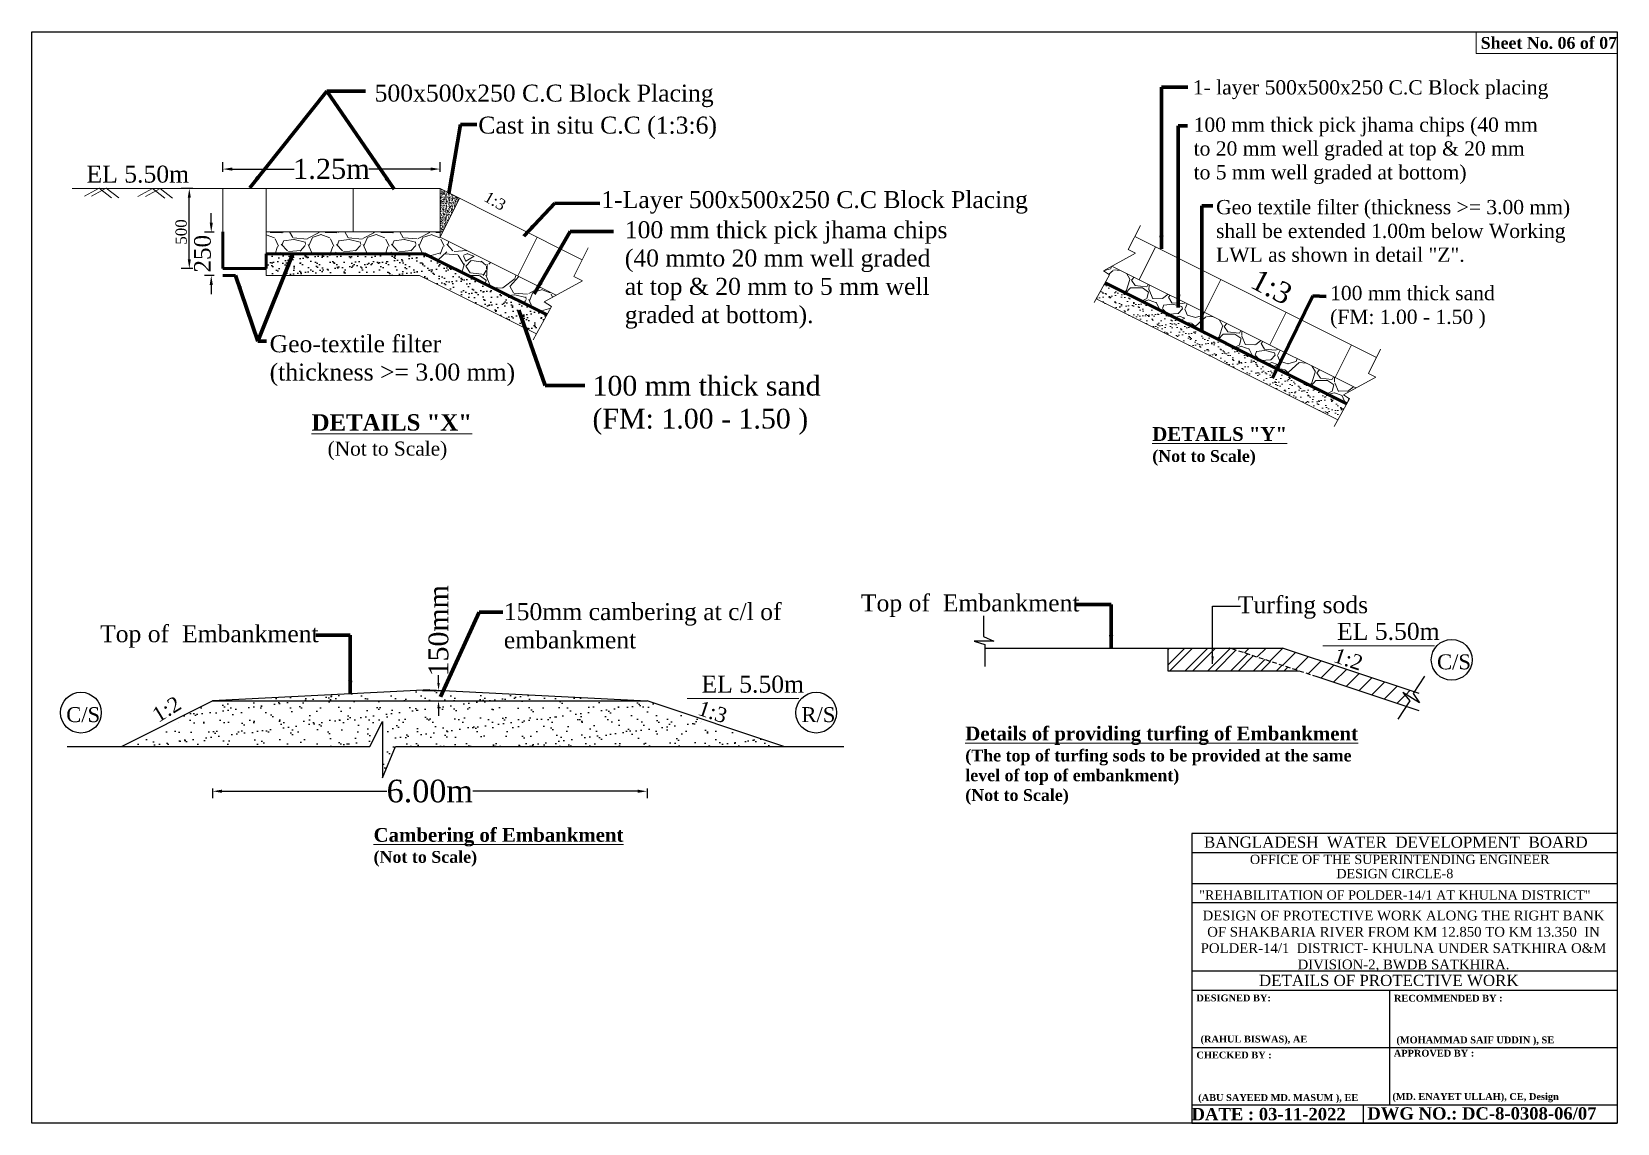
# Model space of a CAD drawing. Header units: metres. Extents: x -2434 to 11656, y -15288 to 8109.
# Drawn here: x 2475.4 to 2559.5, y -14427.1 to -14369.2 of the extents above; entities that cross this region are included whole.
import ezdxf
from ezdxf.enums import TextEntityAlignment as Align

# ---------------------------------------------------------------- set-up
doc = ezdxf.new("R2010")
doc.units = ezdxf.units.M
doc.linetypes.add('DASHED', pattern=[0.75, 0.5, -0.25])
doc.layers.add('LINE', color=7, linetype='Continuous')
doc.styles.add('dim', font='isocp.shx')
doc.styles.add('Kazi_T_H', font='timesbd.ttf')
doc.styles.get("Standard").update_dxf_attribs({"font": 'times.ttf'})
doc.dimstyles.new('My style', dxfattribs={"dimtxt": 0.5, "dimasz": 0.4, "dimexe": 0.18, "dimexo": 0.0625, "dimgap": 0.09, "dimtad": 0, "dimdec": 0, "dimlfac": 1000, "dimzin": 0, "dimdsep": 46, "dimtxsty": 'Standard', "dimcen": 0.09, "dimadec": 0, "dimazin": 0, "dimtfac": 1, "dimtdec": 0, "dimtofl": 0, "dimtmove": 0, "dimatfit": 3, "dimfxl": 1, "dimtolj": 1, "dimtzin": 0, "dimarcsym": 0})
doc.dimstyles.get("Standard").update_dxf_attribs({"dimtxt": 0.5, "dimasz": 0.4075, "dimexe": 0.364, "dimexo": 0.219, "dimgap": 0.09, "dimtad": 0, "dimdec": 0, "dimlfac": 1000, "dimzin": 0, "dimdsep": 46, "dimtxsty": 'Standard', "dimcen": 0.09, "dimadec": 0, "dimazin": 0, "dimtfac": 1, "dimtdec": 0, "dimtofl": 0, "dimtmove": 0, "dimatfit": 3, "dimfxl": 1, "dimtolj": 1, "dimtzin": 0, "dimarcsym": 0})
doc.dimstyles.new('STANDARD$0', dxfattribs={"dimscale": 0, "dimtxt": 8, "dimasz": 8, "dimexe": 4, "dimexo": 0, "dimgap": 2, "dimtad": 1, "dimdec": 0, "dimzin": 0, "dimdsep": 46, "dimtxsty": 'dim', "dimblk": 'DOTSMALL', "dimcen": 1, "dimclrd": 6, "dimclre": 6, "dimclrt": 256, "dimadec": 0, "dimazin": 0, "dimtfac": 1, "dimtdec": 0, "dimtix": 1, "dimtofl": 0, "dimtmove": 1, "dimatfit": 3, "dimldrblk": 'DOTSMALL', "dimfxl": 6, "dimtolj": 1, "dimtzin": 0, "dimarcsym": 0})

msp = doc.modelspace()

# ---------------------------------------------------------------- texts
at = {"color": 0, "linetype": 'Continuous', "lineweight": -3, "ltscale": 0.5, "insert": (2483.370659, -14379.841805), "char_height": 0.595, "attachment_point": 5, "rotation": 90}
msp.add_mtext('\\A1;500', dxfattribs=at)
at = {"layer": 'LINE', "color": 0, "linetype": 'ByBlock', "ltscale": 0.5}
for height, rotation, p in [(0.595, 329.9731678, (2499.373881, -14378.15976)), (1.1159257, 332.48129606, (2539.999199, -14382.74385))]:
    msp.add_text('1:3', height=height, rotation=rotation, dxfattribs=at).set_placement(p)
at = {"layer": 'LINE', "color": 0, "linetype": 'ByBlock', "lineweight": -3, "ltscale": 0.5}
for s, height, p in [('BANGLADESH  WATER  DEVELOPMENT  BOARD', 0.59293104, (2547.793749, -14412.508077)), ('OFFICE OF THE SUPERINTENDING ENGINEER', 0.49454272, (2548.002201, -14413.372893)), ('DESIGN CIRCLE-8', 0.49454272, (2547.741856, -14414.124668)), ('"REHABILITATION OF POLDER-14/1 AT KHULNA DISTRICT"', 0.49454272, (2547.741856, -14415.262057)), ('DETAILS OF PROTECTIVE WORK', 0.59345127, (2547.420019, -14419.842082))]:
    msp.add_text(s, height=height, dxfattribs=at).set_placement(p, align=Align.CENTER)
at = {"layer": 'LINE', "color": 0, "linetype": 'ByBlock', "lineweight": -3, "ltscale": 0.5, "style": 'Kazi_T_H'}
for s, height, p in [('DESIGNED BY:', 0.36331474, (2537.216617, -14420.658709)), ('RECOMMENDED BY :', 0.36331474, (2547.694403, -14420.672615)), ('(RAHUL BISWAS), AE', 0.36331474, (2537.43863, -14422.838876)), ('(MOHAMMAD SAIF UDDIN ), SE', 0.36331474, (2547.824451, -14422.885054)), ('CHECKED BY :', 0.36331474, (2537.216617, -14423.686332)), ('APPROVED BY :', 0.36331474, (2547.684281, -14423.590261)), ('(ABU SAYEED MD. MASUM ), EE', 0.36331474, (2537.312538, -14425.942328)), ('DWG NO.: DC-8-0308-06/07', 0.65396653, (2546.28383, -14426.929816)), ('(MD. ENAYET ULLAH), CE, Design', 0.36331474, (2547.612946, -14425.887781)), ('DATE : 03-11-2022', 0.65396653, (2536.958133, -14426.966502))]:
    msp.add_text(s, height=height, dxfattribs=at).set_placement(p)
at = {"layer": 'LINE', "color": 7, "lineweight": 13, "ltscale": 0.5, "attachment_point": 1}
for s, insert, char_height, width in [('{\\fTimes New Roman|b1|i0|c0|p18;Sheet No. 06 of 07}', (2552.29644, -14369.495848), 0.62690957, 7.74998684), ('500x500x250 C.C Block Placing', (2493.628646, -14372.023694), 0.90053391, 34.60828839), ('1- layer 500x500x250 C.C Block placing', (2537.027174, -14371.789848), 0.75675118, 29.08259528), ('Cast in situ C.C (1:3:6)', (2499.129657, -14373.720812), 0.90053391, 34.60828839), ('100 mm thick pick jhama chips (40 mm\\Pto 20 mm well graded at top & 20 mm \\Pto 5 mm well graded at bottom) ', (2537.070265, -14373.770518), 0.75675118, 29.08259528), ('EL 5.50m', (2478.348569, -14376.322088), 0.9005339, 34.60828839), ('1-Layer 500x500x250 C.C Block Placing', (2505.653261, -14377.672052), 0.90053391, 34.60828839), ('Geo textile filter (thickness >= 3.00 mm)\\Pshall be extended 1.00m below Working\\PLWL as shown in detail "Z".', (2538.259647, -14378.142988), 0.75675118, 29.08259528), ('100 mm thick pick jhama chips \\P(40 mmto 20 mm well graded \\Pat top & 20 mm to 5 mm well \\Pgraded at bottom).', (2506.899157, -14379.272778), 0.90053391, 34.60828839), ('100 mm thick sand \\P(FM: 1.00 - 1.50 )', (2544.309617, -14382.701724), 0.75675118, 29.08259528), (' Geo-textile filter\\P (thickness >= 3.00 mm)', (2487.721604, -14385.322536), 0.90053391, 34.60828839), ('{\\fTimes New Roman|b1|i0|c0|p18;\\H1.432x;\\LDETAILS "X"\\P\\fTimes New Roman|b0|i0|c0|p18;\\H0.8606x;\\l   (Not to Scale)}', (2490.288255, -14389.507476), 0.60759701, 9.55126336), ('{\\fTimes New Roman|b1|i0|c0|p18;\\H1.432x;\\LDETAILS "Y"\\P\\H0.8606x;\\l(Not to Scale)}', (2534.875816, -14390.193944), 0.51058573, 8.02627173), ('Top of  Embankment', (2519.421011, -14399.070482), 0.90053391, 34.60828839), ('Turfing sods', (2539.409817, -14399.164814), 0.90053391, 34.60828839), ('150mm cambering at c/l of \\Pembankment', (2500.482561, -14399.531127), 0.90053391, 34.60828839), ('Top of  Embankment', (2479.066939, -14400.703883), 0.90053391, 34.60828839), ('EL 5.50m', (2544.677708, -14400.579552), 0.9005339, 34.60828839), ('EL 5.50m', (2510.966096, -14403.379077), 0.9005339, 34.60828839), ('{\\fTimes New Roman|b1|i0|c0|p18;\\H1.432x;\\LDetails of providing turfing of Embankment\\P\\H0.8606x;\\l(The top of turfing sods to be provided at the same \\Plevel of top of embankment)\\P(Not to Scale)}', (2524.957185, -14406.082136), 0.51058573, 22.28759034), ('{\\fTimes New Roman|b1|i0|c0|p18;\\H1.432x;\\LCambering of Embankment\\P\\H0.8606x;\\l(Not to Scale)}', (2493.574439, -14411.460461), 0.51058573, 17.07553954)]:
    msp.add_mtext(s, dxfattribs=dict(at, insert=insert, char_height=char_height, width=width))
at = {"layer": 'LINE', "color": 0, "linetype": 'ByBlock', "lineweight": -3, "ltscale": 0.5, "attachment_point": 1}
for s, insert, char_height in [('100 mm thick sand \\P(FM: 1.00 - 1.50 )', (2505.186199, -14387.472033), 1.04852375), ('C/S{\\C7; }', (2549.980982, -14402.250186), 0.7930012), ('C/S{\\C7; }', (2477.273989, -14405.049712), 0.7930012), ('R/S{\\C7; }', (2516.26937, -14405.049712), 0.7930012)]:
    msp.add_mtext(s, dxfattribs=dict(at, insert=insert, char_height=char_height))
at = {"layer": 'LINE', "color": 0, "linetype": 'ByBlock', "lineweight": -3, "ltscale": 0.5, "char_height": 0.7930012, "attachment_point": 1}
for s, insert, rotation in [('1:2', (2544.674587, -14401.88215), 341.48282748), ('1:2{\\C7; }', (2481.736091, -14405.216651), 31.4994144), ('1:3', (2510.962975, -14404.681676), 341.48282748)]:
    msp.add_mtext(s, dxfattribs=dict(at, insert=insert, rotation=rotation))
at = {"layer": 'LINE', "color": 0, "linetype": 'ByBlock', "lineweight": -3, "ltscale": 0.5, "insert": (2548.201528, -14415.843375), "char_height": 0.399328372, "width": 22.26876818, "attachment_point": 2}
msp.add_mtext('{\\H1.3X;DESIGN OF PROTECTIVE WORK ALONG THE RIGHT BANK OF SHAKBARIA RIVER FROM KM 12.850 TO KM 13.350  IN POLDER-14/1  DISTRICT- KHULNA UNDER SATKHIRA O&M DIVISION-2, BWDB SATKHIRA.}', dxfattribs=at)

# ---------------------------------------------------------------- blocks, each defined once
blk = doc.blocks.new('*D1540')
at = {"color": 0, "lineweight": -2, "ltscale": 0.5}
for p, q in [((2485.579, -14376.654), (2485.579, -14376.14)), ((2486.079, -14376.504), (2489.357, -14376.504)), ((2496.598, -14376.504), (2493.321, -14376.504)), ((2497.098, -14376.654), (2497.098, -14376.14))]:
    blk.add_line(p, q, dxfattribs=at)
at = {"color": 0, "linetype": 'Continuous', "lineweight": -3, "ltscale": 0.5}
for points in [[(2486.079, -14376.42), (2486.079, -14376.587), (2485.579, -14376.504)], [(2496.598, -14376.42), (2496.598, -14376.587), (2497.098, -14376.504)]]:
    blk.add_solid(points, dxfattribs=at)
at = {"layer": 'Defpoints', "color": 0, "linetype": 'Continuous', "lineweight": -3, "ltscale": 0.5}
for p in [(2497.098, -14376.504), (2497.098, -14377.306), (2485.579, -14377.943)]:
    blk.add_point(p, dxfattribs=at)
at = {"color": 0, "linetype": 'Continuous', "lineweight": -3, "ltscale": 0.5, "insert": (2491.339, -14376.504), "char_height": 0.6, "attachment_point": 5}
blk.add_mtext('\\A1;{\\H1.775x;1.25m}', dxfattribs=at)
blk = doc.blocks.new('*D1541')
at = {"color": 0, "lineweight": -2, "ltscale": 0.5}
for p, q in [((2484.965, -14379.347), (2484.965, -14378.847)), ((2485.115, -14379.847), (2484.601, -14379.847)), ((2485.115, -14382.146), (2484.601, -14382.146)), ((2484.965, -14382.646), (2484.965, -14383.146))]:
    blk.add_line(p, q, dxfattribs=at)
at = {"color": 0, "linetype": 'Continuous', "lineweight": -3, "ltscale": 0.5}
for points in [[(2484.882, -14379.347), (2485.048, -14379.347), (2484.965, -14379.847)], [(2484.882, -14382.646), (2485.048, -14382.646), (2484.965, -14382.146)]]:
    blk.add_solid(points, dxfattribs=at)
at = {"layer": 'Defpoints', "color": 0, "linetype": 'Continuous', "lineweight": -3, "ltscale": 0.5}
for p in [(2484.965, -14379.847), (2485.864, -14379.847), (2485.739, -14382.146)]:
    blk.add_point(p, dxfattribs=at)
at = {"color": 0, "linetype": 'Continuous', "lineweight": -3, "ltscale": 0.5, "insert": (2484.503, -14380.996), "char_height": 0.6, "attachment_point": 5, "rotation": 90}
blk.add_mtext('\\A1;{\\H1.47x;250}', dxfattribs=at)
blk = doc.blocks.new('*D1542')
at = {"color": 0, "lineweight": -2, "ltscale": 0.5}
for p, q in [((2485.037, -14409.362), (2485.037, -14409.876)), ((2508.077, -14409.362), (2508.077, -14409.876)), ((2485.537, -14409.512), (2494.27, -14409.512)), ((2507.577, -14409.512), (2498.845, -14409.512))]:
    blk.add_line(p, q, dxfattribs=at)
at = {"color": 0, "linetype": 'Continuous', "lineweight": -3, "ltscale": 0.5}
for points in [[(2485.537, -14409.428), (2485.537, -14409.595), (2485.037, -14409.512)], [(2507.577, -14409.428), (2507.577, -14409.595), (2508.077, -14409.512)]]:
    blk.add_solid(points, dxfattribs=at)
at = {"layer": 'Defpoints', "color": 0, "linetype": 'Continuous', "lineweight": -3, "ltscale": 0.5}
for p in [(2485.037, -14405.41), (2508.077, -14405.41), (2508.077, -14409.512)]:
    blk.add_point(p, dxfattribs=at)
at = {"color": 0, "linetype": 'Continuous', "lineweight": -3, "ltscale": 0.5, "insert": (2496.557, -14409.512), "char_height": 0.6, "attachment_point": 5}
blk.add_mtext('\\A1;{\\H2x;6.00m}', dxfattribs=at)
blk = doc.blocks.new('*D1543')
at = {"color": 0, "linetype": 'Continuous', "lineweight": -2, "ltscale": 0.5}
for p, q in [((2497.02, -14403.761), (2497.02, -14403.361)), ((2496.166, -14404.161), (2497.2, -14404.161)), ((2496.166, -14404.715), (2497.2, -14404.715)), ((2497.02, -14405.115), (2497.02, -14405.515))]:
    blk.add_line(p, q, dxfattribs=at)
at = {"color": 0, "linetype": 'Continuous', "lineweight": -3, "ltscale": 0.5}
for points in [[(2496.953, -14403.761), (2497.087, -14403.761), (2497.02, -14404.161)], [(2496.953, -14405.115), (2497.087, -14405.115), (2497.02, -14404.715)]]:
    blk.add_solid(points, dxfattribs=at)
at = {"layer": 'Defpoints', "color": 0, "linetype": 'Continuous', "lineweight": -3, "ltscale": 0.5}
for p in [(2496.103, -14404.161), (2496.103, -14404.715), (2497.02, -14404.715)]:
    blk.add_point(p, dxfattribs=at)
at = {"color": 0, "linetype": 'Continuous', "lineweight": -3, "ltscale": 0.5, "insert": (2497.02, -14400.997), "char_height": 0.5, "attachment_point": 5, "rotation": 90}
blk.add_mtext('\\A1;{\\H2.1x;150mm}', dxfattribs=at)

# ---------------------------------------------------------------- dimensions: what is measured, and where the dimension line sits
at = {"color": 0, "linetype": 'Continuous', "lineweight": -3, "ltscale": 0.5}
for base, p1, p2, text, picture, middle in [((2497.098181, -14376.503638), (2485.578981, -14377.94307), (2497.098181, -14377.306116), '{\\H1.775x;1.25m}', '*D1540', (2491.338581, -14376.503638)), ((2508.0775, -14409.511772), (2485.0375, -14405.409797), (2508.0775, -14405.409797), '{\\H2x;6.00m}', '*D1542', (2496.5575, -14409.511772))]:
    dim = msp.add_linear_dim(base=base, p1=p1, p2=p2, text=text, dimstyle='STANDARD$0', override={"dimscale": 1, "dimtxt": 0.6, "dimasz": 0.5, "dimexe": 0.364, "dimexo": 0.219, "dimgap": 0.09, "dimtad": 0, "dimlfac": 1000, "dimtxsty": 'Standard', "dimcen": 0.09, "dimclrd": 0, "dimclre": 0, "dimclrt": 0, "dimtix": 0, "dimtmove": 2, "dimfxl": 0.15, "dimfxlon": 1}, dxfattribs=at)
    dim.commit()
    dim.dimension.update_dxf_attribs({"geometry": picture, "text_midpoint": middle})
dim = msp.add_linear_dim(base=(2484.964901, -14379.846563), p1=(2485.738728, -14382.145645), p2=(2485.864364, -14379.846563), angle=90, text='{\\H1.47x;250}', dimstyle='STANDARD$0', override={"dimscale": 1, "dimtxt": 0.6, "dimasz": 0.5, "dimexe": 0.364, "dimexo": 0.219, "dimgap": 0.09, "dimtad": 0, "dimlfac": 1000, "dimtxsty": 'Standard', "dimcen": 0.09, "dimclrd": 0, "dimclre": 0, "dimclrt": 0, "dimtix": 0, "dimtmove": 2, "dimfxl": 0.15, "dimfxlon": 1}, dxfattribs=at)
dim.commit()
dim.dimension.update_dxf_attribs({"geometry": '*D1541', "text_midpoint": (2484.502513, -14380.996104), "dimtype": 160})
dim = msp.add_linear_dim(base=(2497.020165, -14404.714721), p1=(2496.103004, -14404.161446), p2=(2496.103004, -14404.714721), angle=90, text='{\\H2.1x;150mm}', dimstyle='My style', dxfattribs=at)
dim.commit()
dim.dimension.update_dxf_attribs({"geometry": '*D1543', "text_midpoint": (2497.020165, -14400.996951), "dimtype": 160})

# ---------------------------------------------------------------- hatches: boundary and pattern name
at = {"linetype": 'ByBlock', "lineweight": 5, "ltscale": 0.5}
h = msp.add_hatch(dxfattribs=at)
h.set_pattern_fill('AR-CONC', color=256, scale=0.001152, style=0)
h.set_pattern_definition([(50, (2493.30781, -14328.10376), (0.20986216, -0.01836055), [0.0219441, -0.2413848]), (355, (2493.30781, -14328.10376), (-0.0405969, 0.220082), [0.0175553, -0.1931079]), (100.451, (2493.3253, -14328.10529), (0.169266, 0.2017204), [0.0186496, -0.2051454]), (46.1842, (2493.3078, -14328.04524), (0.3122614, -0.0484294), [0.0329161, -0.3620773]), (96.6356, (2493.33383, -14328.04928), (0.2734707, 0.2850144), [0.0279744, -0.3077181]), (351.184, (2493.3078, -14328.04524), (0.2734711, 0.285014), [0.0263329, -0.2896618]), (21, (2493.33707, -14328.05987), (0.1746482, -0.1178017), [0.0219441, -0.2413848]), (326, (2493.33707, -14328.05987), (0.071191, 0.2121698), [0.0175553, -0.1931079]), (71.4514, (2493.35162, -14328.06969), (0.2458387, 0.0943686), [0.0186496, -0.2051454]), (37.5, (2493.30781, -14328.10376), (0.00355782, 0.09740064), [0, -0.19076717, 0, -0.19603375, 0, -0.19383934]), (7.5, (2493.30781, -14328.10376), (0.0769709, 0.1154), [0, -0.1117685, 0, -0.18637835, 0, -0.0738784]), (327.5, (2493.242564, -14328.10376), (0.15618952, -0.00659905), [0, -0.07314692, 0, -0.2282184, 0, -0.30282825]), (317.5, (2493.2133, -14328.10376), (0.17063297, 0.0292893), [0, -0.095091, 0, -0.1515604, 0, -0.21505194])])
h.paths.add_polyline_path([(2498.128489, -14378.05312), (2497.098181, -14377.537965), (2497.098181, -14379.841805), (2497.098181, -14380.113737)])
at = {"linetype": 'ByBlock', "lineweight": 13, "ltscale": 0.5}
h = msp.add_hatch(dxfattribs=at)
h.set_pattern_fill('GRAVEL', color=256, scale=0.115192, style=0)
h.set_pattern_definition([(228.0128, (2083.2595, -14392.25795), (-23.40703429, -26.33292356), [0.393635, -38.97003]), (184.9697, (2082.99617, -14392.55054), (35.110578397, 2.925856152), [0.675492, -66.873564]), (132.5104, (2082.32322, -14392.60906), (29.25874671, -32.18467624), [0.476298, -47.1535]), (267.2737, (2081.18213, -14393.34053), (2.925864095, 58.51751717), [0.615131, -60.897863]), (292.8337, (2081.15287, -14393.95496), (-14.629425533, 35.110541563), [0.603184, -59.715302]), (357.2737, (2081.38694, -14394.51088), (-58.51751717, 2.925864095), [0.615131, -60.897863]), (37.6942, (2082.00137, -14394.54014), (-38.03642243, -29.258741917), [0.813479, -80.534298]), (72.2553, (2082.64506, -14394.04274), (20.48117857, 64.369308268), [0.768008, -76.032825]), (121.4296, (2082.87913, -14393.31127), (-23.40702043, 38.03635366), [0.617214, -61.104172]), (175.2364, (2082.55729, -14392.78461), (32.18461952, -2.92584934), [0.704644, -34.527535]), (222.3974, (2081.85508, -14392.726095), (-35.110522657, -32.184602928), [0.911259, -90.214688]), (138.8141, (2084.07874, -14393.3698), (-20.48112455, 17.5552338), [0.311024, -30.791513]), (171.4692, (2083.84467, -14393.16498), (38.03634034, -5.851768345), [0.59172, -58.58043]), (225, (2083.2595, -14393.0772), (-6e-16, -2.925875), [0.41378, -3.72403]), (203.1986, (2083.0547, -14392.7261), (14.62943333, 5.85177926), [0.222829, -22.05996]), (291.8014, (2082.8499, -14392.81387), (-2.92587885, 8.77763605), [0.315126, -15.441257]), (30.9638, (2082.9669, -14393.10646), (8.77762113, 5.85175816), [0.511821, -16.548828]), (161.5651, (2083.4058, -14392.8431), (5.8517563, -2.9258724), [0.370097, -8.88234]), (16.3895, (2081.15287, -14392.81387), (29.25878414, 8.77761214), [0.518465, -51.328173]), (70.3462, (2081.65027, -14392.66758), (-11.70347459, -32.18459929), [0.434964, -43.061304]), (293.1986, (2083.4058, -14392.25795), (-5.85177926, 14.62943333), [0.445655, -21.837178]), (343.6105, (2083.58134, -14392.66758), (-29.25878414, 8.77761214), [0.518465, -51.328173]), (339.444, (2081.15287, -14394.6279), (-14.62940216, 5.8517465), [0.499974, -24.498689]), (294.7751, (2081.621, -14394.80347), (-14.62934991, 32.18462986), [0.418921, -41.473267]), (66.8014, (2083.43505, -14395.18383), (5.85177926, 14.62943333), [0.445655, -21.837178]), (17.354, (2083.6106, -14394.77421), (-38.03640045, -11.70348955), [0.490468, -48.556193]), (69.444, (2082.00137, -14395.18383), (-5.8517465, -14.62940216), [0.249987, -24.74877]), (101.3099, (2083.2595, -14395.18383), (-2.92586236, 11.7034697), [0.14919, -14.769918]), (165.9638, (2083.23024, -14395.03754), (8.7776366, -2.9258717), [0.603184, -11.46051]), (186.009, (2082.64506, -14394.89124), (29.258724854, 2.92586997), [0.558989, -55.33985]), (303.6901, (2082.9669, -14393.3698), (-2.9258778, 5.851748), [0.421976, -10.127427]), (353.1572, (2083.20098, -14393.72089), (49.73992617, -5.851779808), [0.736718, -72.934967]), (60.9454, (2083.93245, -14393.80867), (-11.70347998, -20.48108877), [0.301236, -29.822518]), (90, (2084.0787, -14393.5453), (-2.925877, 2.925877), [0.175553, -2.750324]), (120.2564, (2082.58655, -14394.80347), (11.7034824, -20.48112727), [0.406475, -40.241058]), (48.0128, (2082.38174, -14394.45236), (23.40703429, 26.33292356), [0.787272, -38.576418]), (0, (2082.9084, -14393.8672), (2.925877, 2.925877), [0.760728, -2.165149]), (325.3048, (2083.66912, -14393.86719), (-29.258717305, 20.48113955), [0.462623, -45.799533]), (254.0546, (2084.0495, -14394.1305), (-2.92588426, -11.70353508), [0.426013, -20.874749]), (207.646, (2083.93245, -14394.54014), (-55.591639674, -29.2587864), [0.693623, -68.668831]), (175.4261, (2083.31802, -14394.86199), (-38.03640716, 2.925862644), [0.733806, -72.646756]), (175.4261, (2083.31802, -14394.86199), (-38.03640716, 2.925862644), [0.733806, -72.646756])])
h.paths.add_polyline_path([(2487.882821, -14379.841805), (2487.882821, -14380.993725), (2496.282386, -14380.993725), (2502.773802, -14384.239433), (2503.016712, -14383.800414), (2502.623551, -14383.546247), (2503.264678, -14383.196985), (2497.098181, -14380.113737), (2497.098181, -14379.841805)])
at = {"linetype": 'Continuous', "lineweight": -3, "ltscale": 0.5}
h = msp.add_hatch(dxfattribs=at)
h.set_pattern_fill('AR-SAND', color=0, scale=0.011519, style=0)
h.set_pattern_definition([(37.5, (2891.8586, -13046.5273), (-0.01843108, 0.5637649), [0, -0.44473327, 0, -0.49739906, 0, -0.47545498]), (7.5, (2891.8586, -13046.5273), (0.51781486, 0.82572517), [0, -0.2399219, 0, -0.40084512, 0, -0.15360853]), (327.5, (2891.4987, -13046.5273), (0.91115993, 0.00165552), [0, -0.14629384, 0, -0.52665782, 0, -0.68758105]), (317.5, (2891.4987, -13046.5273), (0.87955595, 0.25679675), [0, -0.07314692, 0, -0.34525346, 0, -0.39499337])])
h.paths.add_polyline_path([(2487.882821, -14380.993725), (2487.882821, -14382.145645), (2496.010455, -14382.145645), (2502.215631, -14385.248233), (2502.773802, -14384.239433), (2496.282386, -14380.993725)])
at = {"linetype": 'ByBlock', "lineweight": 13, "ltscale": 0.5}
h = msp.add_hatch(dxfattribs=at)
h.set_pattern_fill('GRAVEL', color=256, scale=0.0968, style=0)
h.set_pattern_definition([(228.0128, (2652.0165, -14334.75624), (-19.66977671, -22.1285072), [0.330786, -32.747924]), (184.9697, (2651.79521, -14335.00211), (29.50468773, 2.45870265), [0.56764, -56.196272]), (132.5104, (2651.2297, -14335.05129), (24.58718211, -27.04594642), [0.40025, -39.62479]), (267.2737, (2650.2708, -14335.66597), (2.45870932, 49.17438418), [0.516917, -51.174675]), (292.8337, (2650.24621, -14336.1823), (-12.2936349, 29.50465678), [0.506878, -50.180926]), (357.2737, (2650.44291, -14336.64945), (-49.17438418, 2.45870932), [0.516917, -51.174675]), (37.6942, (2650.95924, -14336.67404), (-31.963380194, -24.58717808), [0.683596, -67.67588]), (72.2553, (2651.50016, -14336.25606), (17.21107443, 54.09185569), [0.645385, -63.89313]), (121.4296, (2651.69686, -14335.64138), (-19.66976507, 31.9633224), [0.518667, -51.348044]), (175.2364, (2651.4264, -14335.1988), (27.04589876, -2.45869693), [0.59214, -29.014735]), (222.3974, (2650.83631, -14335.149634), (-29.50464089, -27.045884814), [0.765764, -75.810662]), (138.8141, (2652.70493, -14335.69055), (-17.21102904, 14.7522973), [0.261365, -25.87522]), (171.4692, (2652.50824, -14335.51844), (31.96331121, -4.91745239), [0.497244, -49.227253]), (225, (2652.0165, -14335.4447), (-5e-16, -2.458718), [0.347714, -3.129438]), (203.1986, (2651.84438, -14335.14963), (12.29364146, 4.9174616), [0.18725, -18.53778]), (291.8014, (2651.67227, -14335.2234), (-2.4587217, 7.3761648), [0.26481, -12.975846]), (30.9638, (2651.7706, -14335.46927), (7.3761522, 4.9174438), [0.4301, -13.90658]), (161.5651, (2652.1394, -14335.248), (4.9174422, -2.4587163), [0.311006, -7.46415]), (16.3895, (2650.24621, -14335.2234), (24.58721357, 7.37614466), [0.435685, -43.13292]), (70.3462, (2650.6642, -14335.10046), (-9.8348526, -27.04588175), [0.365516, -36.18597]), (293.1986, (2652.13943, -14334.75624), (-4.9174616, 12.29364146), [0.3745, -18.35057]), (343.6105, (2652.28695, -14335.10046), (-24.58721357, 7.37614466), [0.435685, -43.13292]), (339.444, (2650.2462, -14336.7478), (-12.29361526, 4.91743403), [0.420146, -20.587134]), (294.7751, (2650.63961, -14336.89533), (-12.29357135, 27.04590744), [0.352034, -34.851485]), (66.8014, (2652.164, -14337.21496), (4.9174616, 12.29364146), [0.3745, -18.35057]), (17.354, (2652.31154, -14336.87074), (-31.96336172, -9.83486517), [0.412158, -40.803523]), (69.444, (2650.95924, -14337.21496), (-4.91743403, -12.29361526), [0.210073, -20.797286]), (101.3099, (2652.0165, -14337.21496), (-2.4587079, 9.8348485), [0.12537, -12.411696]), (165.9638, (2651.9919, -14337.092), (7.3761652, -2.4587157), [0.506878, -9.63068]), (186.009, (2651.50016, -14336.96909), (24.58716374, 2.45871426), [0.46974, -46.504075]), (303.6901, (2651.7706, -14335.69055), (-2.458721, 4.9174353), [0.3546, -8.510443]), (353.1572, (2651.96732, -14335.9856), (41.798257285, -4.91746202), [0.61909, -61.289888]), (60.9454, (2652.582, -14336.05936), (-9.83485712, -17.21099897), [0.25314, -25.06094]), (90, (2652.705, -14335.838), (-2.45872, 2.45872), [0.147523, -2.311197]), (120.2564, (2651.45099, -14336.89533), (9.83485916, -17.21103132), [0.341575, -33.816015]), (48.0128, (2651.27888, -14336.60028), (19.66977671, 22.1285072), [0.661573, -32.41716]), (0, (2651.7214, -14336.1085), (2.45872, 2.45872), [0.639267, -1.819453]), (325.3048, (2652.36071, -14336.10854), (-24.5871574, 17.21104164), [0.38876, -38.487002]), (254.0546, (2652.68035, -14336.32982), (-2.4587263, -9.8349034), [0.357994, -17.541806]), (207.646, (2652.582, -14336.67404), (-46.71566359, -24.58721546), [0.582876, -57.7049]), (175.4261, (2652.06567, -14336.9445), (-31.96336736, 2.458708104), [0.616644, -61.047694]), (175.4261, (2652.06567, -14336.9445), (-31.96336736, 2.458708104), [0.616644, -61.047694])])
h.paths.add_polyline_path([(2532.736097, -14381.648689), (2532.281165, -14381.896519), (2532.611552, -14382.110104), (2532.369468, -14382.547632), (2545.193803, -14388.959799), (2545.345521, -14388.685593), (2545.015134, -14388.472007), (2545.669637, -14388.115459)])
at = {"linetype": 'ByBlock', "lineweight": 18, "ltscale": 0.5}
h = msp.add_hatch(dxfattribs=at)
h.set_pattern_fill('AR-SAND', color=256, scale=0.00968, style=0)
h.set_pattern_definition([(37.5, (2650.2462, -14337.21496), (-0.0154883, 0.473752), [0, -0.3737254, 0, -0.4179824, 0, -0.399542]), (7.5, (2650.2462, -14337.21496), (0.4351385, 0.6938867), [0, -0.201615, 0, -0.3368446, 0, -0.1290828]), (327.5, (2649.9438, -14337.21496), (0.7656806, 0.0013912), [0, -0.122936, 0, -0.4425696, 0, -0.5777992]), (317.5, (2649.9438, -14337.21496), (0.7391226, 0.2157956), [0, -0.061468, 0, -0.290129, 0, -0.3319272])])
h.paths.add_polyline_path([(2544.724752, -14389.807531), (2545.193803, -14388.959799), (2532.369468, -14382.547632), (2531.900417, -14383.395363)])
at = {"linetype": 'Continuous', "lineweight": -3, "ltscale": 0.5}
h = msp.add_hatch(dxfattribs=at)
h.set_pattern_fill('ANSI32', color=0, scale=0.09, style=0)
h.set_pattern_definition([(45, (1369.2805, -13469.4755), (-0.6061673, 0.6061673), []), (45, (1369.6846, -13469.4755), (-0.6061673, 0.6061673), [])])
h.paths.add_polyline_path([(2535.704977, -14403.115584), (2542.635253, -14403.115584), (2539.034088, -14401.915195), (2535.704977, -14401.915195)])
h = msp.add_hatch(dxfattribs=at)
h.set_pattern_fill('ANSI31', color=0, scale=0.2, style=0)
h.set_pattern_definition([(45, (1369.2805, -13469.4755), (-0.4490128, 0.4490128), [])])
h.paths.add_polyline_path([(2541.789112, -14401.915195), (2539.034088, -14401.915195), (2548.343198, -14405.018232), (2548.537698, -14404.717772), (2548.173071, -14404.265349), (2549.041012, -14404.827202), (2548.714577, -14404.329539), (2548.770939, -14404.242471)])
h = msp.add_hatch(dxfattribs=at)
h.set_pattern_fill('AR-SAND', color=0, scale=0.02, style=0)
h.set_pattern_definition([(37.5, (1755.3323, -14181.7735), (-0.0320006, 0.9788265), [0, -0.77216, 0, -0.8636, 0, -0.8255]), (7.5, (1755.3323, -14181.7735), (0.8990466, 1.4336502), [0, -0.41656, 0, -0.69596, 0, -0.2667]), (327.5, (1754.7074, -14181.7735), (1.5819847, 0.0028744), [0, -0.254, 0, -0.9144, 0, -1.1938]), (317.5, (1754.7074, -14181.7735), (1.527113, 0.4458586), [0, -0.127, 0, -0.59944, 0, -0.6858])])
h.paths.add_polyline_path([(2496.5575, -14404.138721), (2485.0375, -14404.714721), (2508.0775, -14404.714721)])
h.paths.add_polyline_path([(2508.0775, -14404.714721), (2485.0375, -14404.714721), (2480.203302, -14407.13182), (2493.383059, -14407.13182), (2494.047071, -14405.804574), (2494.047071, -14408.790889), (2494.741308, -14407.13182), (2515.328796, -14407.13182)])

# ---------------------------------------------------------------- linework, layer by layer
at = {"linetype": 'ByBlock', "lineweight": 13, "ltscale": 0.5}
for p, q in [((2497.098181, -14377.537965), (2477.592869, -14377.537965)), ((2504.64464, -14381.311195), (2497.098181, -14377.537965)), ((2497.098181, -14379.841805), (2487.882821, -14379.841805)), ((2503.264678, -14383.196985), (2497.098181, -14380.113737)), ((2546.761947, -14386.4971), (2533.944491, -14380.088372)), ((2545.669637, -14388.115459), (2532.736097, -14381.648689)), ((2486.25646, -14382.145645), (2485.578981, -14382.145645)), ((2496.010455, -14382.145645), (2487.882821, -14382.145645)), ((2502.215631, -14385.248233), (2496.010455, -14382.145645)), ((2544.724752, -14389.807531), (2531.900417, -14383.395363)), ((2549.845621, -14401.795428), (2543.922008, -14401.795428)), ((2516.134009, -14404.594954), (2510.210396, -14404.594954))]:
    msp.add_line(p, q, dxfattribs=at)
at = {"color": 0, "lineweight": -3, "ltscale": 0.5}
for p, q in [((2483.979475, -14377.537965), (2483.367815, -14377.537965)), ((2483.800975, -14381.29334), (2483.800975, -14378.02289)), ((2483.979475, -14381.778265), (2483.367815, -14381.778265))]:
    msp.add_line(p, q, dxfattribs=at)
at = {"linetype": 'ByBlock', "lineweight": 18, "ltscale": 0.5}
for p, q in [((2485.578981, -14377.537965), (2485.578981, -14381.778265)), ((2487.882821, -14377.537965), (2487.882821, -14379.841805)), ((2487.882821, -14377.537965), (2487.882821, -14382.145645)), ((2492.490501, -14377.537965), (2492.490501, -14379.841805)), ((2497.098181, -14377.537965), (2497.098181, -14379.841805)), ((2497.098181, -14380.113737), (2498.128489, -14378.05312)), ((2497.098181, -14379.841805), (2497.098181, -14380.113737)), ((2501.219415, -14382.174354), (2502.249723, -14380.113737)), ((2534.179077, -14382.370179), (2535.044883, -14380.638568)), ((2537.642299, -14384.10179), (2538.508105, -14382.370179)), ((2541.105521, -14385.833401), (2541.971327, -14384.10179)), ((2544.568743, -14387.565013), (2545.434549, -14385.833401))]:
    msp.add_line(p, q, dxfattribs=at)
at = {"linetype": 'ByBlock', "lineweight": 60, "ltscale": 0.5}
for p, q in [((2485.578981, -14379.841805), (2485.578981, -14381.778265)), ((2485.578981, -14381.778265), (2485.578981, -14380.993725)), ((2496.282386, -14380.993725), (2487.882821, -14380.993725)), ((2487.882821, -14381.778265), (2487.882821, -14380.993725)), ((2502.773802, -14384.239433), (2496.282386, -14380.993725)), ((2485.578981, -14381.778265), (2487.882821, -14381.778265)), ((2485.578981, -14382.145645), (2486.25646, -14382.145645)), ((2545.193803, -14388.959799), (2532.369468, -14382.547632))]:
    msp.add_line(p, q, dxfattribs=at)
at = {"color": 0, "linetype": 'Continuous', "lineweight": -3, "ltscale": 0.5}
for p, q in [((2525.925824, -14400.203004), (2525.925824, -14401.305604)), ((2526.470293, -14401.545983), (2525.436368, -14401.545983)), ((2525.436368, -14401.545983), (2525.988313, -14401.72763)), ((2525.925824, -14401.305604), (2526.470293, -14401.545983)), ((2525.988313, -14401.72763), (2525.988313, -14402.892085)), ((2525.988313, -14401.915195), (2541.789112, -14401.915195)), ((2535.704977, -14401.915195), (2535.704977, -14403.115584)), ((2549.040408, -14404.332294), (2541.789112, -14401.915195)), ((2535.704977, -14403.115584), (2542.62378, -14403.115584)), ((2549.040408, -14405.250635), (2543.62581, -14403.445769)), ((2549.313749, -14403.403947), (2548.714577, -14404.329539)), ((2496.5575, -14404.138721), (2485.0375, -14404.714721)), ((2496.5575, -14404.138721), (2508.0775, -14404.714721)), ((2549.041012, -14404.827202), (2548.173071, -14404.265349)), ((2548.173071, -14404.265349), (2548.537698, -14404.717772)), ((2548.714577, -14404.329539), (2549.041012, -14404.827202)), ((2480.203302, -14407.13182), (2485.0375, -14404.714721)), ((2485.0375, -14404.714721), (2508.0775, -14404.714721)), ((2515.328796, -14407.13182), (2508.0775, -14404.714721)), ((2548.537698, -14404.717772), (2547.904913, -14405.695288)), ((2493.383059, -14407.13182), (2494.047071, -14405.804574)), ((2494.047071, -14405.804574), (2494.047071, -14408.790889)), ((2477.325575, -14407.13182), (2493.383059, -14407.13182)), ((2494.047071, -14408.790889), (2494.741308, -14407.13182)), ((2494.741308, -14407.13182), (2518.510768, -14407.13182)), ((2559.54033, -14410.638767), (2559.54033, -14427.126968)), ((2536.978465, -14427.126968), (2559.54033, -14427.126968))]:
    msp.add_line(p, q, dxfattribs=at)
at = {"color": 0, "linetype": 'DASHED', "lineweight": -3, "ltscale": 0.5}
msp.add_line((2543.62581, -14403.445769), (2538.980904, -14401.915195), dxfattribs=at)
at = {"linetype": 'ByBlock', "lineweight": 18, "ltscale": 0.5}
for points in [[(2478.245807, -14377.937305), (2479.023572, -14377.517811), (2479.679796, -14378.022262)], [(2478.621252, -14377.937305), (2479.399017, -14377.517811), (2480.055241, -14378.022262)], [(2481.064318, -14377.957165), (2481.842082, -14377.537671), (2482.498307, -14378.042121)], [(2481.480251, -14377.957165), (2482.258015, -14377.537671), (2482.91424, -14378.042121)], [(2531.795153, -14383.58561), (2532.611552, -14382.110104), (2532.281165, -14381.896519), (2533.991776, -14380.964642), (2533.602994, -14380.770493), (2534.244491, -14379.489137)], [(2502.045197, -14385.556265), (2503.016712, -14383.800414), (2502.623551, -14383.546247), (2504.659178, -14382.437314), (2504.196528, -14382.206276), (2504.959909, -14380.681462)], [(2544.529122, -14390.161099), (2545.345521, -14388.685593), (2545.015134, -14388.472007), (2546.725745, -14387.540131), (2546.336964, -14387.345982), (2546.97846, -14386.064626)]]:
    msp.add_lwpolyline(points, dxfattribs=at)
at = {"color": 0, "linetype": 'Continuous', "lineweight": -3, "ltscale": 0.5}
for centre in [(2550.758794, -14402.540543), (2478.051801, -14405.340068), (2517.047182, -14405.340068)]:
    msp.add_circle(centre, 1.082005, dxfattribs=at)
for points in [[(2483.720154, -14378.02289), (2483.881796, -14378.02289), (2483.800975, -14377.537965)], [(2483.720154, -14381.29334), (2483.881796, -14381.29334), (2483.800975, -14381.778265)]]:
    msp.add_solid(points, dxfattribs=at)
at = {"layer": 'LINE', "color": 0, "linetype": 'ByBlock', "lineweight": -3, "ltscale": 0.5}
for p, q in [((2536.978465, -14411.750084), (2536.978465, -14427.126968)), ((2559.54033, -14411.750084), (2536.978465, -14411.750084)), ((2559.54033, -14412.781359), (2536.978465, -14412.781359)), ((2559.54033, -14414.417792), (2536.978465, -14414.417792)), ((2559.54033, -14415.43226), (2536.978465, -14415.43226)), ((2559.54033, -14419.063898), (2536.978465, -14419.063898)), ((2559.54033, -14420.085157), (2536.978465, -14420.085157)), ((2547.481337, -14426.140402), (2547.481337, -14420.085157)), ((2536.978465, -14423.11278), (2559.54033, -14423.11278)), ((2536.978465, -14426.140402), (2559.54033, -14426.140402)), ((2546.081515, -14427.126968), (2546.081515, -14426.140402))]:
    msp.add_line(p, q, dxfattribs=at)
msp.add_lwpolyline([(2475.441747, -14369.216044), (2559.54033, -14369.216044), (2559.54033, -14427.126968), (2475.441747, -14427.126968)], close=True, dxfattribs=at)
at = {"layer": 'LINE', "color": 7, "lineweight": 13, "ltscale": 0.5}
msp.add_lwpolyline([(2559.54033, -14369.216044), (2552.052659, -14369.216044), (2552.052659, -14370.368275), (2559.54033, -14370.368275)], close=True, dxfattribs=at)

msp.set_redraw_order([(e.dxf.handle, doc.entitydb.next_handle()) for e in msp.query("TEXT MTEXT ATTDEF DIMENSION ARC_DIMENSION")])  # texts and dimensions are drawn at this point

# ---------------------------------------------------------------- leaders
at = {"color": 0, "linetype": 'Continuous', "lineweight": -3, "ltscale": 0.5}
msp.add_leader([(2538.074389, -14402.754948), (2538.074389, -14399.69471), (2539.551025, -14399.69471)], dimstyle='My style', override={"dimgap": 0.09, "dimtad": 0}, dxfattribs=at)
at = {"layer": 'LINE', "color": 7, "lineweight": 13, "ltscale": 0.5}
for points in [[(2487.004357, -14377.497033), (2491.102781, -14372.368413), (2493.142059, -14372.368413)], [(2494.660053, -14377.570596), (2491.102781, -14372.368413)], [(2535.362273, -14380.742422), (2535.362273, -14372.157956), (2536.761855, -14372.157956)], [(2536.25822, -14383.854467), (2536.25822, -14374.214367), (2536.749329, -14374.214367)], [(2501.537577, -14380.056075), (2503.192285, -14378.315943), (2505.574222, -14378.326161)], [(2537.501269, -14385.106427), (2537.501269, -14378.450739), (2538.086016, -14378.450739)], [(2502.09827, -14383.12725), (2503.993449, -14379.816882), (2506.306598, -14379.816882)], [(2489.298904, -14380.993725), (2487.435835, -14385.627615), (2487.900421, -14385.627615)], [(2486.25646, -14382.145645), (2487.435835, -14385.627615)], [(2541.254564, -14387.603794), (2543.394213, -14383.235763), (2544.101175, -14383.257955)], [(2501.273238, -14383.993454), (2502.681641, -14387.994077), (2504.783495, -14387.994077)]]:
    msp.add_leader(points, dimstyle='Standard', override={"dimtxt": 0.9, "dimasz": 0.7, "dimclrd": 7, "dimclre": 7, "dimclrt": 7, "dimlwd": 65535, "dimlwe": 65535}, dxfattribs=at)
at = {"layer": 'LINE', "color": 0, "linetype": 'ByBlock', "lineweight": -3, "ltscale": 0.5}
msp.add_leader([(2497.569105, -14377.775711), (2498.176393, -14374.131083), (2499.056422, -14374.131083)], dimstyle='Standard', override={"dimtxt": 0.9, "dimasz": 0.7, "dimclrd": 7, "dimclre": 7, "dimclrt": 7, "dimlwd": 65535, "dimlwe": 65535}, dxfattribs=at)
at = {"layer": 'LINE', "color": 7, "ltscale": 0.5}
for points in [[(2497.125272, -14404.498195), (2499.167784, -14400.011041), (2500.43737, -14400.011041)], [(2532.692257, -14401.915195), (2532.692257, -14399.599328), (2530.856758, -14399.599328)], [(2492.338185, -14404.349687), (2492.338185, -14401.23273), (2490.502687, -14401.23273)]]:
    msp.add_leader(points, dimstyle='Standard', override={"dimtxt": 0.9, "dimasz": 0.7, "dimclrd": 7, "dimclre": 7, "dimclrt": 7, "dimlwd": 65535, "dimlwe": 65535}, dxfattribs=at)

doc.saveas('drawing.dxf')
